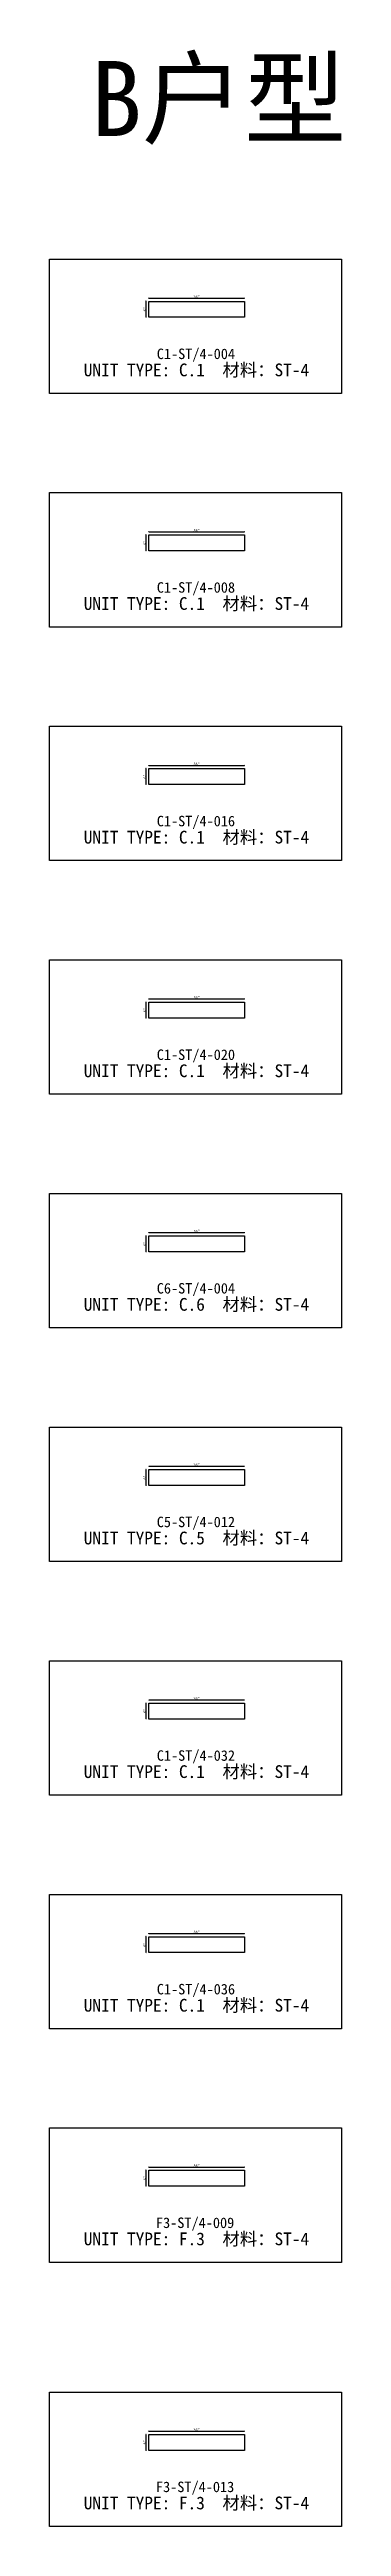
# Model space of a CAD drawing. Header units: millimetres. Extents: x -46966 to 138077, y -48408 to 2116.
# Drawn here: x 121208 to 124000, y -21592 to 2047 of the extents above; entities that cross this region are included whole.
import ezdxf
from ezdxf.enums import TextEntityAlignment as Align

# ---------------------------------------------------------------- set-up
doc = ezdxf.new("R2010")
doc.units = ezdxf.units.MM
doc.layers.add('PART_NUMBER', color=3, linetype='Continuous')
doc.styles.add('样式 1', font='')
doc.styles.get('样式 1').set_extended_font_data('NSimSun')
doc.dimstyles.new('副本 ISO-25', dxfattribs={"dimtxt": 25, "dimasz": 10, "dimexe": 1.5, "dimexo": 0.5, "dimtad": 1, "dimlfac": 0.03937, "dimlunit": 5, "dimtxsty": '样式 1', "dimblk": 'ARCHTICK', "dimcen": 2.5, "dimclrd": 256, "dimclrt": 1, "dimazin": 3, "dimtfac": 1, "dimtmove": 0, "dimatfit": 3, "dimfxlon": 1})

msp = doc.modelspace()

# ---------------------------------------------------------------- texts
at = {"style": '样式 1'}
for s, height, p in [('B户型', 716.2262, (121604.538, 1221.173)), ('材料：ST-4', 121.5865, (122861.685, -1071.636)), ('UNIT TYPE: C.1', 121.5865, (121535.404, -1071.636)), ('UNIT TYPE: C.1', 121.5865, (121535.404, -3301.203)), ('材料：ST-4', 121.5865, (122861.685, -3301.203)), ('UNIT TYPE: C.1', 121.5865, (121535.404, -5530.771)), ('材料：ST-4', 121.5865, (122861.685, -5530.771)), ('UNIT TYPE: C.1', 121.5865, (121535.404, -7760.338)), ('材料：ST-4', 121.5865, (122861.685, -7760.338)), ('UNIT TYPE: C.6', 121.5865, (121535.404, -9989.905)), ('材料：ST-4', 121.5865, (122861.685, -9989.905)), ('UNIT TYPE: C.5', 121.5865, (121535.404, -12219.472)), ('材料：ST-4', 121.5865, (122861.685, -12219.472)), ('UNIT TYPE: C.1', 121.5865, (121535.404, -14449.039)), ('材料：ST-4', 121.5865, (122861.685, -14449.039)), ('材料：ST-4', 121.5865, (122861.685, -16678.607)), ('UNIT TYPE: C.1', 121.5865, (121535.404, -16678.607)), ('UNIT TYPE: F.3', 121.5865, (121535.404, -18908.174)), ('材料：ST-4', 121.5865, (122861.685, -18908.174)), ('UNIT TYPE: F.3', 121.5865, (121535.404, -21428.592)), ('材料：ST-4', 121.5865, (122861.685, -21428.592))]:
    msp.add_text(s, height=height, dxfattribs=at).set_placement(p)
at = {"layer": 'PART_NUMBER', "color": 3, "style": '样式 1'}
for s, p in [('C1-ST/4-004', (122607.639, -857.31)), ('C1-ST/4-008', (122607.639, -3086.877)), ('C1-ST/4-016', (122607.639, -5316.444)), ('C1-ST/4-020', (122607.639, -7546.011)), ('C6-ST/4-004', (122607.639, -9775.578)), ('C5-ST/4-012', (122607.639, -12005.146)), ('C1-ST/4-032', (122607.639, -14234.713)), ('C1-ST/4-036', (122607.639, -16464.28)), ('F3-ST/4-009', (122599.863, -18693.847)), ('F3-ST/4-013', (122599.863, -21214.265))]:
    msp.add_text(s, height=100, dxfattribs=at).set_placement(p, align=Align.MIDDLE_CENTER)

# ---------------------------------------------------------------- blocks, each defined once
blk = doc.blocks.new('_ArchTick')
at = {"color": 0, "linetype": 'ByBlock', "const_width": 0.15}
blk.add_lwpolyline([(-0.5, -0.5), (0.5, 0.5)], dxfattribs=at)
blk = doc.blocks.new('*D1813')
at = {"color": 0, "lineweight": -2, "transparency": 16777216}
for p, q in [((122157, -327), (122157, -324)), ((123071, -327), (123071, -324))]:
    blk.add_line(p, q, dxfattribs=at)
at = {"lineweight": -2, "transparency": 16777216}
blk.add_line((122157, -326), (123071, -326), dxfattribs=at)
at = {"layer": 'Defpoints', "color": 0, "transparency": 16777216}
for p in [(122157, -356), (123071, -326), (123071, -356)]:
    blk.add_point(p, dxfattribs=at)
at = {"lineweight": -2, "transparency": 16777216, "xscale": 10, "yscale": 10, "zscale": 10, "rotation": 180}
blk.add_blockref('_ArchTick', (122157, -326), dxfattribs=at)
at = {"lineweight": -2, "transparency": 16777216, "xscale": 10, "yscale": 10, "zscale": 10}
blk.add_blockref('_ArchTick', (123071, -326), dxfattribs=at)
at = {"color": 1, "transparency": 16777216, "insert": (122614, -313), "char_height": 25, "attachment_point": 5, "style": '样式 1'}
blk.add_mtext('\\A1;36"', dxfattribs=at)
blk = doc.blocks.new('*D1814')
at = {"color": 0, "lineweight": -2, "transparency": 16777216}
for p, q in [((122132, -356), (122130, -356)), ((122132, -509), (122130, -509))]:
    blk.add_line(p, q, dxfattribs=at)
at = {"lineweight": -2, "transparency": 16777216}
blk.add_line((122131, -509), (122131, -356), dxfattribs=at)
at = {"layer": 'Defpoints', "color": 0, "transparency": 16777216}
for p in [(122131, -356), (122157, -356), (122157, -509)]:
    blk.add_point(p, dxfattribs=at)
at = {"lineweight": -2, "transparency": 16777216, "xscale": 10, "yscale": 10, "zscale": 10}
for p, rotation in [((122131, -356), 90), ((122131, -509), 270)]:
    blk.add_blockref('_ArchTick', p, dxfattribs=dict(at, rotation=rotation))
at = {"color": 1, "transparency": 16777216, "insert": (122118, -433), "char_height": 25, "attachment_point": 5, "rotation": 90, "style": '样式 1'}
blk.add_mtext('\\A1;6"', dxfattribs=at)
blk = doc.blocks.new('*D1937')
at = {"color": 0, "lineweight": -2, "transparency": 16777216}
for p, q in [((122157, -2556), (122157, -2554)), ((123071, -2556), (123071, -2554))]:
    blk.add_line(p, q, dxfattribs=at)
at = {"lineweight": -2, "transparency": 16777216}
blk.add_line((122157, -2555), (123071, -2555), dxfattribs=at)
at = {"layer": 'Defpoints', "color": 0, "transparency": 16777216}
for p in [(122157, -2586), (123071, -2555), (123071, -2586)]:
    blk.add_point(p, dxfattribs=at)
at = {"lineweight": -2, "transparency": 16777216, "xscale": 10, "yscale": 10, "zscale": 10, "rotation": 180}
blk.add_blockref('_ArchTick', (122157, -2555), dxfattribs=at)
at = {"lineweight": -2, "transparency": 16777216, "xscale": 10, "yscale": 10, "zscale": 10}
blk.add_blockref('_ArchTick', (123071, -2555), dxfattribs=at)
at = {"color": 1, "transparency": 16777216, "insert": (122614, -2542), "char_height": 25, "attachment_point": 5, "style": '样式 1'}
blk.add_mtext('\\A1;36"', dxfattribs=at)
blk = doc.blocks.new('*D1938')
at = {"color": 0, "lineweight": -2, "transparency": 16777216}
for p, q in [((122132, -2586), (122130, -2586)), ((122132, -2738), (122130, -2738))]:
    blk.add_line(p, q, dxfattribs=at)
at = {"lineweight": -2, "transparency": 16777216}
blk.add_line((122131, -2738), (122131, -2586), dxfattribs=at)
at = {"layer": 'Defpoints', "color": 0, "transparency": 16777216}
for p in [(122131, -2586), (122157, -2586), (122157, -2738)]:
    blk.add_point(p, dxfattribs=at)
at = {"lineweight": -2, "transparency": 16777216, "xscale": 10, "yscale": 10, "zscale": 10}
for p, rotation in [((122131, -2586), 90), ((122131, -2738), 270)]:
    blk.add_blockref('_ArchTick', p, dxfattribs=dict(at, rotation=rotation))
at = {"color": 1, "transparency": 16777216, "insert": (122118, -2662), "char_height": 25, "attachment_point": 5, "rotation": 90, "style": '样式 1'}
blk.add_mtext('\\A1;6"', dxfattribs=at)
blk = doc.blocks.new('*D1767')
at = {"color": 0, "lineweight": -2, "transparency": 16777216}
for p, q in [((122157, -4786), (122157, -4783)), ((123071, -4786), (123071, -4783))]:
    blk.add_line(p, q, dxfattribs=at)
at = {"lineweight": -2, "transparency": 16777216}
blk.add_line((122157, -4785), (123071, -4785), dxfattribs=at)
at = {"layer": 'Defpoints', "color": 0, "transparency": 16777216}
for p in [(122157, -4816), (123071, -4785), (123071, -4816)]:
    blk.add_point(p, dxfattribs=at)
at = {"lineweight": -2, "transparency": 16777216, "xscale": 10, "yscale": 10, "zscale": 10, "rotation": 180}
blk.add_blockref('_ArchTick', (122157, -4785), dxfattribs=at)
at = {"lineweight": -2, "transparency": 16777216, "xscale": 10, "yscale": 10, "zscale": 10}
blk.add_blockref('_ArchTick', (123071, -4785), dxfattribs=at)
at = {"color": 1, "transparency": 16777216, "insert": (122614, -4772), "char_height": 25, "attachment_point": 5, "style": '样式 1'}
blk.add_mtext('\\A1;36"', dxfattribs=at)
blk = doc.blocks.new('*D1768')
at = {"color": 0, "lineweight": -2, "transparency": 16777216}
for p, q in [((122132, -4816), (122130, -4816)), ((122132, -4968), (122130, -4968))]:
    blk.add_line(p, q, dxfattribs=at)
at = {"lineweight": -2, "transparency": 16777216}
blk.add_line((122131, -4968), (122131, -4816), dxfattribs=at)
at = {"layer": 'Defpoints', "color": 0, "transparency": 16777216}
for p in [(122131, -4816), (122157, -4816), (122157, -4968)]:
    blk.add_point(p, dxfattribs=at)
at = {"lineweight": -2, "transparency": 16777216, "xscale": 10, "yscale": 10, "zscale": 10}
for p, rotation in [((122131, -4816), 90), ((122131, -4968), 270)]:
    blk.add_blockref('_ArchTick', p, dxfattribs=dict(at, rotation=rotation))
at = {"color": 1, "transparency": 16777216, "insert": (122118, -4892), "char_height": 25, "attachment_point": 5, "rotation": 90, "style": '样式 1'}
blk.add_mtext('\\A1;6"', dxfattribs=at)
blk = doc.blocks.new('*D1692')
at = {"color": 0, "lineweight": -2, "transparency": 16777216}
for p, q in [((122157, -7015), (122157, -7013)), ((123071, -7015), (123071, -7013))]:
    blk.add_line(p, q, dxfattribs=at)
at = {"lineweight": -2, "transparency": 16777216}
blk.add_line((122157, -7014), (123071, -7014), dxfattribs=at)
at = {"layer": 'Defpoints', "color": 0, "transparency": 16777216}
for p in [(122157, -7045), (123071, -7014), (123071, -7045)]:
    blk.add_point(p, dxfattribs=at)
at = {"lineweight": -2, "transparency": 16777216, "xscale": 10, "yscale": 10, "zscale": 10, "rotation": 180}
blk.add_blockref('_ArchTick', (122157, -7014), dxfattribs=at)
at = {"lineweight": -2, "transparency": 16777216, "xscale": 10, "yscale": 10, "zscale": 10}
blk.add_blockref('_ArchTick', (123071, -7014), dxfattribs=at)
at = {"color": 1, "transparency": 16777216, "insert": (122614, -7001), "char_height": 25, "attachment_point": 5, "style": '样式 1'}
blk.add_mtext('\\A1;36"', dxfattribs=at)
blk = doc.blocks.new('*D1693')
at = {"color": 0, "lineweight": -2, "transparency": 16777216}
for p, q in [((122132, -7045), (122130, -7045)), ((122132, -7198), (122130, -7198))]:
    blk.add_line(p, q, dxfattribs=at)
at = {"lineweight": -2, "transparency": 16777216}
blk.add_line((122131, -7198), (122131, -7045), dxfattribs=at)
at = {"layer": 'Defpoints', "color": 0, "transparency": 16777216}
for p in [(122131, -7045), (122157, -7045), (122157, -7198)]:
    blk.add_point(p, dxfattribs=at)
at = {"lineweight": -2, "transparency": 16777216, "xscale": 10, "yscale": 10, "zscale": 10}
for p, rotation in [((122131, -7045), 90), ((122131, -7198), 270)]:
    blk.add_blockref('_ArchTick', p, dxfattribs=dict(at, rotation=rotation))
at = {"color": 1, "transparency": 16777216, "insert": (122118, -7121), "char_height": 25, "attachment_point": 5, "rotation": 90, "style": '样式 1'}
blk.add_mtext('\\A1;6"', dxfattribs=at)
blk = doc.blocks.new('*D1880')
at = {"color": 0, "lineweight": -2, "transparency": 16777216}
for p, q in [((122157, -11474), (122157, -11472)), ((123071, -11474), (123071, -11472))]:
    blk.add_line(p, q, dxfattribs=at)
at = {"lineweight": -2, "transparency": 16777216}
blk.add_line((122157, -11473), (123071, -11473), dxfattribs=at)
at = {"layer": 'Defpoints', "color": 0, "transparency": 16777216}
for p in [(122157, -11504), (123071, -11473), (123071, -11504)]:
    blk.add_point(p, dxfattribs=at)
at = {"lineweight": -2, "transparency": 16777216, "xscale": 10, "yscale": 10, "zscale": 10, "rotation": 180}
blk.add_blockref('_ArchTick', (122157, -11473), dxfattribs=at)
at = {"lineweight": -2, "transparency": 16777216, "xscale": 10, "yscale": 10, "zscale": 10}
blk.add_blockref('_ArchTick', (123071, -11473), dxfattribs=at)
at = {"color": 1, "transparency": 16777216, "insert": (122614, -11460), "char_height": 25, "attachment_point": 5, "style": '样式 1'}
blk.add_mtext('\\A1;36"', dxfattribs=at)
blk = doc.blocks.new('*D1881')
at = {"color": 0, "lineweight": -2, "transparency": 16777216}
for p, q in [((122132, -11504), (122130, -11504)), ((122132, -11657), (122130, -11657))]:
    blk.add_line(p, q, dxfattribs=at)
at = {"lineweight": -2, "transparency": 16777216}
blk.add_line((122131, -11657), (122131, -11504), dxfattribs=at)
at = {"layer": 'Defpoints', "color": 0, "transparency": 16777216}
for p in [(122131, -11504), (122157, -11504), (122157, -11657)]:
    blk.add_point(p, dxfattribs=at)
at = {"lineweight": -2, "transparency": 16777216, "xscale": 10, "yscale": 10, "zscale": 10}
for p, rotation in [((122131, -11504), 90), ((122131, -11657), 270)]:
    blk.add_blockref('_ArchTick', p, dxfattribs=dict(at, rotation=rotation))
at = {"color": 1, "transparency": 16777216, "insert": (122118, -11581), "char_height": 25, "attachment_point": 5, "rotation": 90, "style": '样式 1'}
blk.add_mtext('\\A1;6"', dxfattribs=at)
blk = doc.blocks.new('*D1882')
at = {"color": 0, "lineweight": -2, "transparency": 16777216}
for p, q in [((122157, -9245), (122157, -9242)), ((123071, -9245), (123071, -9242))]:
    blk.add_line(p, q, dxfattribs=at)
at = {"lineweight": -2, "transparency": 16777216}
blk.add_line((122157, -9244), (123071, -9244), dxfattribs=at)
at = {"layer": 'Defpoints', "color": 0, "transparency": 16777216}
for p in [(122157, -9275), (123071, -9244), (123071, -9275)]:
    blk.add_point(p, dxfattribs=at)
at = {"lineweight": -2, "transparency": 16777216, "xscale": 10, "yscale": 10, "zscale": 10, "rotation": 180}
blk.add_blockref('_ArchTick', (122157, -9244), dxfattribs=at)
at = {"lineweight": -2, "transparency": 16777216, "xscale": 10, "yscale": 10, "zscale": 10}
blk.add_blockref('_ArchTick', (123071, -9244), dxfattribs=at)
at = {"color": 1, "transparency": 16777216, "insert": (122614, -9231), "char_height": 25, "attachment_point": 5, "style": '样式 1'}
blk.add_mtext('\\A1;36"', dxfattribs=at)
blk = doc.blocks.new('*D1883')
at = {"color": 0, "lineweight": -2, "transparency": 16777216}
for p, q in [((122132, -9275), (122130, -9275)), ((122132, -9427), (122130, -9427))]:
    blk.add_line(p, q, dxfattribs=at)
at = {"lineweight": -2, "transparency": 16777216}
blk.add_line((122131, -9427), (122131, -9275), dxfattribs=at)
at = {"layer": 'Defpoints', "color": 0, "transparency": 16777216}
for p in [(122131, -9275), (122157, -9275), (122157, -9427)]:
    blk.add_point(p, dxfattribs=at)
at = {"lineweight": -2, "transparency": 16777216, "xscale": 10, "yscale": 10, "zscale": 10}
for p, rotation in [((122131, -9275), 90), ((122131, -9427), 270)]:
    blk.add_blockref('_ArchTick', p, dxfattribs=dict(at, rotation=rotation))
at = {"color": 1, "transparency": 16777216, "insert": (122118, -9351), "char_height": 25, "attachment_point": 5, "rotation": 90, "style": '样式 1'}
blk.add_mtext('\\A1;6"', dxfattribs=at)
blk = doc.blocks.new('*D1702')
at = {"color": 0, "lineweight": -2, "transparency": 16777216}
for p, q in [((122157, -13704), (122157, -13702)), ((123071, -13704), (123071, -13702))]:
    blk.add_line(p, q, dxfattribs=at)
at = {"lineweight": -2, "transparency": 16777216}
blk.add_line((122157, -13703), (123071, -13703), dxfattribs=at)
at = {"layer": 'Defpoints', "color": 0, "transparency": 16777216}
for p in [(123071, -13703), (122157, -13734), (123071, -13734)]:
    blk.add_point(p, dxfattribs=at)
at = {"lineweight": -2, "transparency": 16777216, "xscale": 10, "yscale": 10, "zscale": 10, "rotation": 180}
blk.add_blockref('_ArchTick', (122157, -13703), dxfattribs=at)
at = {"lineweight": -2, "transparency": 16777216, "xscale": 10, "yscale": 10, "zscale": 10}
blk.add_blockref('_ArchTick', (123071, -13703), dxfattribs=at)
at = {"color": 1, "transparency": 16777216, "insert": (122614, -13690), "char_height": 25, "attachment_point": 5, "style": '样式 1'}
blk.add_mtext('\\A1;36"', dxfattribs=at)
blk = doc.blocks.new('*D1703')
at = {"color": 0, "lineweight": -2, "transparency": 16777216}
for p, q in [((122132, -13734), (122130, -13734)), ((122132, -13886), (122130, -13886))]:
    blk.add_line(p, q, dxfattribs=at)
at = {"lineweight": -2, "transparency": 16777216}
blk.add_line((122131, -13886), (122131, -13734), dxfattribs=at)
at = {"layer": 'Defpoints', "color": 0, "transparency": 16777216}
for p in [(122131, -13734), (122157, -13734), (122157, -13886)]:
    blk.add_point(p, dxfattribs=at)
at = {"lineweight": -2, "transparency": 16777216, "xscale": 10, "yscale": 10, "zscale": 10}
for p, rotation in [((122131, -13734), 90), ((122131, -13886), 270)]:
    blk.add_blockref('_ArchTick', p, dxfattribs=dict(at, rotation=rotation))
at = {"color": 1, "transparency": 16777216, "insert": (122118, -13810), "char_height": 25, "attachment_point": 5, "rotation": 90, "style": '样式 1'}
blk.add_mtext('\\A1;6"', dxfattribs=at)
blk = doc.blocks.new('*D1991')
at = {"color": 0, "lineweight": -2, "transparency": 16777216}
for p, q in [((122157, -15934), (122157, -15931)), ((123071, -15934), (123071, -15931))]:
    blk.add_line(p, q, dxfattribs=at)
at = {"lineweight": -2, "transparency": 16777216}
blk.add_line((122157, -15933), (123071, -15933), dxfattribs=at)
at = {"layer": 'Defpoints', "color": 0, "transparency": 16777216}
for p in [(122157, -15963), (123071, -15933), (123071, -15963)]:
    blk.add_point(p, dxfattribs=at)
at = {"lineweight": -2, "transparency": 16777216, "xscale": 10, "yscale": 10, "zscale": 10, "rotation": 180}
blk.add_blockref('_ArchTick', (122157, -15933), dxfattribs=at)
at = {"lineweight": -2, "transparency": 16777216, "xscale": 10, "yscale": 10, "zscale": 10}
blk.add_blockref('_ArchTick', (123071, -15933), dxfattribs=at)
at = {"color": 1, "transparency": 16777216, "insert": (122614, -15919), "char_height": 25, "attachment_point": 5, "style": '样式 1'}
blk.add_mtext('\\A1;36"', dxfattribs=at)
blk = doc.blocks.new('*D1992')
at = {"color": 0, "lineweight": -2, "transparency": 16777216}
for p, q in [((122132, -15963), (122130, -15963)), ((122132, -16116), (122130, -16116))]:
    blk.add_line(p, q, dxfattribs=at)
at = {"lineweight": -2, "transparency": 16777216}
blk.add_line((122131, -16116), (122131, -15963), dxfattribs=at)
at = {"layer": 'Defpoints', "color": 0, "transparency": 16777216}
for p in [(122131, -15963), (122157, -15963), (122157, -16116)]:
    blk.add_point(p, dxfattribs=at)
at = {"lineweight": -2, "transparency": 16777216, "xscale": 10, "yscale": 10, "zscale": 10}
for p, rotation in [((122131, -15963), 90), ((122131, -16116), 270)]:
    blk.add_blockref('_ArchTick', p, dxfattribs=dict(at, rotation=rotation))
at = {"color": 1, "transparency": 16777216, "insert": (122118, -16040), "char_height": 25, "attachment_point": 5, "rotation": 90, "style": '样式 1'}
blk.add_mtext('\\A1;6"', dxfattribs=at)
blk = doc.blocks.new('*D1728')
at = {"color": 0, "lineweight": -2, "transparency": 16777216}
for p, q in [((122157, -18163), (122157, -18161)), ((123071, -18163), (123071, -18161))]:
    blk.add_line(p, q, dxfattribs=at)
at = {"lineweight": -2, "transparency": 16777216}
blk.add_line((122157, -18162), (123071, -18162), dxfattribs=at)
at = {"layer": 'Defpoints', "color": 0, "transparency": 16777216}
for p in [(122157, -18193), (123071, -18162), (123071, -18193)]:
    blk.add_point(p, dxfattribs=at)
at = {"lineweight": -2, "transparency": 16777216, "xscale": 10, "yscale": 10, "zscale": 10, "rotation": 180}
blk.add_blockref('_ArchTick', (122157, -18162), dxfattribs=at)
at = {"lineweight": -2, "transparency": 16777216, "xscale": 10, "yscale": 10, "zscale": 10}
blk.add_blockref('_ArchTick', (123071, -18162), dxfattribs=at)
at = {"color": 1, "transparency": 16777216, "insert": (122614, -18149), "char_height": 25, "attachment_point": 5, "style": '样式 1'}
blk.add_mtext('\\A1;36"', dxfattribs=at)
blk = doc.blocks.new('*D1729')
at = {"color": 0, "lineweight": -2, "transparency": 16777216}
for p, q in [((122132, -18193), (122130, -18193)), ((122132, -18345), (122130, -18345))]:
    blk.add_line(p, q, dxfattribs=at)
at = {"lineweight": -2, "transparency": 16777216}
blk.add_line((122131, -18345), (122131, -18193), dxfattribs=at)
at = {"layer": 'Defpoints', "color": 0, "transparency": 16777216}
for p in [(122131, -18193), (122157, -18193), (122157, -18345)]:
    blk.add_point(p, dxfattribs=at)
at = {"lineweight": -2, "transparency": 16777216, "xscale": 10, "yscale": 10, "zscale": 10}
for p, rotation in [((122131, -18193), 90), ((122131, -18345), 270)]:
    blk.add_blockref('_ArchTick', p, dxfattribs=dict(at, rotation=rotation))
at = {"color": 1, "transparency": 16777216, "insert": (122118, -18269), "char_height": 25, "attachment_point": 5, "rotation": 90, "style": '样式 1'}
blk.add_mtext('\\A1;6"', dxfattribs=at)
blk = doc.blocks.new('*D2003')
at = {"color": 0, "lineweight": -2, "transparency": 16777216}
for p, q in [((122157, -20684), (122157, -20681)), ((123071, -20684), (123071, -20681))]:
    blk.add_line(p, q, dxfattribs=at)
at = {"lineweight": -2, "transparency": 16777216}
blk.add_line((122157, -20683), (123071, -20683), dxfattribs=at)
at = {"layer": 'Defpoints', "color": 0, "transparency": 16777216}
for p in [(122157, -20713), (123071, -20683), (123071, -20713)]:
    blk.add_point(p, dxfattribs=at)
at = {"lineweight": -2, "transparency": 16777216, "xscale": 10, "yscale": 10, "zscale": 10, "rotation": 180}
blk.add_blockref('_ArchTick', (122157, -20683), dxfattribs=at)
at = {"lineweight": -2, "transparency": 16777216, "xscale": 10, "yscale": 10, "zscale": 10}
blk.add_blockref('_ArchTick', (123071, -20683), dxfattribs=at)
at = {"color": 1, "transparency": 16777216, "insert": (122614, -20669), "char_height": 25, "attachment_point": 5, "style": '样式 1'}
blk.add_mtext('\\A1;36"', dxfattribs=at)
blk = doc.blocks.new('*D2004')
at = {"color": 0, "lineweight": -2, "transparency": 16777216}
for p, q in [((122132, -20713), (122130, -20713)), ((122132, -20866), (122130, -20866))]:
    blk.add_line(p, q, dxfattribs=at)
at = {"lineweight": -2, "transparency": 16777216}
blk.add_line((122131, -20866), (122131, -20713), dxfattribs=at)
at = {"layer": 'Defpoints', "color": 0, "transparency": 16777216}
for p in [(122131, -20713), (122157, -20713), (122157, -20866)]:
    blk.add_point(p, dxfattribs=at)
at = {"lineweight": -2, "transparency": 16777216, "xscale": 10, "yscale": 10, "zscale": 10}
for p, rotation in [((122131, -20713), 90), ((122131, -20866), 270)]:
    blk.add_blockref('_ArchTick', p, dxfattribs=dict(at, rotation=rotation))
at = {"color": 1, "transparency": 16777216, "insert": (122118, -20790), "char_height": 25, "attachment_point": 5, "rotation": 90, "style": '样式 1'}
blk.add_mtext('\\A1;6"', dxfattribs=at)

# ---------------------------------------------------------------- dimensions: what is measured, and where the dimension line sits
for base, p1, p2, picture, middle in [((122131.26, -356.479), (122157.095, -508.879), (122157.095, -356.479), '*D1814', (122118.135, -432.679)), ((122131.26, -2586.046), (122157.095, -2738.446), (122157.095, -2586.046), '*D1938', (122118.135, -2662.246)), ((122131.26, -4815.614), (122157.095, -4968.014), (122157.095, -4815.614), '*D1768', (122118.135, -4891.814)), ((122131.26, -7045.181), (122157.095, -7197.581), (122157.095, -7045.181), '*D1693', (122118.135, -7121.381)), ((122131.26, -9274.748), (122157.095, -9427.148), (122157.095, -9274.748), '*D1883', (122118.135, -9350.948)), ((122131.26, -11504.315), (122157.095, -11656.715), (122157.095, -11504.315), '*D1881', (122118.135, -11580.515)), ((122131.26, -13733.882), (122157.095, -13886.282), (122157.095, -13733.882), '*D1703', (122118.135, -13810.082)), ((122131.26, -15963.45), (122157.095, -16115.85), (122157.095, -15963.45), '*D1992', (122118.135, -16039.65)), ((122131.26, -18193.017), (122157.095, -18345.417), (122157.095, -18193.017), '*D1729', (122118.135, -18269.217)), ((122131.26, -20713.435), (122157.095, -20865.835), (122157.095, -20713.435), '*D2004', (122118.135, -20789.635))]:
    dim = msp.add_linear_dim(base=base, p1=p1, p2=p2, angle=90, dimstyle='副本 ISO-25')
    dim.commit()
    dim.dimension.update_dxf_attribs({"geometry": picture, "text_midpoint": middle})
for base, p1, p2, picture, middle in [((123071.495, -325.643), (122157.095, -356.479), (123071.495, -356.479), '*D1813', (122614.295, -312.518)), ((123071.495, -2555.211), (122157.095, -2586.046), (123071.495, -2586.046), '*D1937', (122614.295, -2542.086)), ((123071.495, -4784.778), (122157.095, -4815.614), (123071.495, -4815.614), '*D1767', (122614.295, -4771.653)), ((123071.495, -7014.345), (122157.095, -7045.181), (123071.495, -7045.181), '*D1692', (122614.295, -7001.22)), ((123071.495, -9243.912), (122157.095, -9274.748), (123071.495, -9274.748), '*D1882', (122614.295, -9230.787)), ((123071.495, -11473.479), (122157.095, -11504.315), (123071.495, -11504.315), '*D1880', (122614.295, -11460.354)), ((123071.495, -13703.047), (122157.095, -13733.882), (123071.495, -13733.882), '*D1702', (122614.295, -13689.922)), ((123071.495, -15932.614), (122157.095, -15963.45), (123071.495, -15963.45), '*D1991', (122614.295, -15919.489)), ((123071.495, -18162.181), (122157.095, -18193.017), (123071.495, -18193.017), '*D1728', (122614.295, -18149.056)), ((123071.495, -20682.599), (122157.095, -20713.435), (123071.495, -20713.435), '*D2003', (122614.295, -20669.474))]:
    dim = msp.add_linear_dim(base=base, p1=p1, p2=p2, dimstyle='副本 ISO-25')
    dim.commit()
    dim.dimension.update_dxf_attribs({"geometry": picture, "text_midpoint": middle})

# ---------------------------------------------------------------- linework, layer by layer
at = {"color": 1}
for points in [[(121207.776, 47.257), (123999.65, 47.257), (123999.65, -1235.14), (121207.776, -1235.14)], [(121207.776, -2182.31), (123999.65, -2182.31), (123999.65, -3464.708), (121207.776, -3464.708)], [(121207.776, -4411.877), (123999.65, -4411.877), (123999.65, -5694.275), (121207.776, -5694.275)], [(121207.776, -6641.444), (123999.65, -6641.444), (123999.65, -7923.842), (121207.776, -7923.842)], [(121207.776, -8871.012), (123999.65, -8871.012), (123999.65, -10153.409), (121207.776, -10153.409)], [(121207.776, -11100.579), (123999.65, -11100.579), (123999.65, -12382.976), (121207.776, -12382.976)], [(121207.776, -13330.146), (123999.65, -13330.146), (123999.65, -14612.544), (121207.776, -14612.544)], [(121207.776, -15559.713), (123999.65, -15559.713), (123999.65, -16842.111), (121207.776, -16842.111)], [(121207.776, -17789.28), (123999.65, -17789.28), (123999.65, -19071.678), (121207.776, -19071.678)], [(121207.776, -20309.699), (123999.65, -20309.699), (123999.65, -21592.096), (121207.776, -21592.096)]]:
    msp.add_lwpolyline(points, close=True, dxfattribs=at)
for points in [[(122157.095, -356.479), (123071.495, -356.479), (123071.495, -508.879), (122157.095, -508.879)], [(122157.095, -2586.046), (123071.495, -2586.046), (123071.495, -2738.446), (122157.095, -2738.446)], [(122157.095, -4815.614), (123071.495, -4815.614), (123071.495, -4968.014), (122157.095, -4968.014)], [(122157.095, -7045.181), (123071.495, -7045.181), (123071.495, -7197.581), (122157.095, -7197.581)], [(122157.095, -9274.748), (123071.495, -9274.748), (123071.495, -9427.148), (122157.095, -9427.148)], [(122157.095, -11504.315), (123071.495, -11504.315), (123071.495, -11656.715), (122157.095, -11656.715)], [(122157.095, -13733.882), (123071.495, -13733.882), (123071.495, -13886.282), (122157.095, -13886.282)], [(122157.095, -15963.45), (123071.495, -15963.45), (123071.495, -16115.85), (122157.095, -16115.85)], [(122157.095, -18193.017), (123071.495, -18193.017), (123071.495, -18345.417), (122157.095, -18345.417)], [(122157.095, -20713.435), (123071.495, -20713.435), (123071.495, -20865.835), (122157.095, -20865.835)]]:
    msp.add_lwpolyline(points, close=True)

msp.set_redraw_order([(e.dxf.handle, doc.entitydb.next_handle()) for e in msp.query("TEXT MTEXT ATTDEF DIMENSION ARC_DIMENSION")])  # texts and dimensions are drawn at this point

doc.saveas('drawing.dxf')
